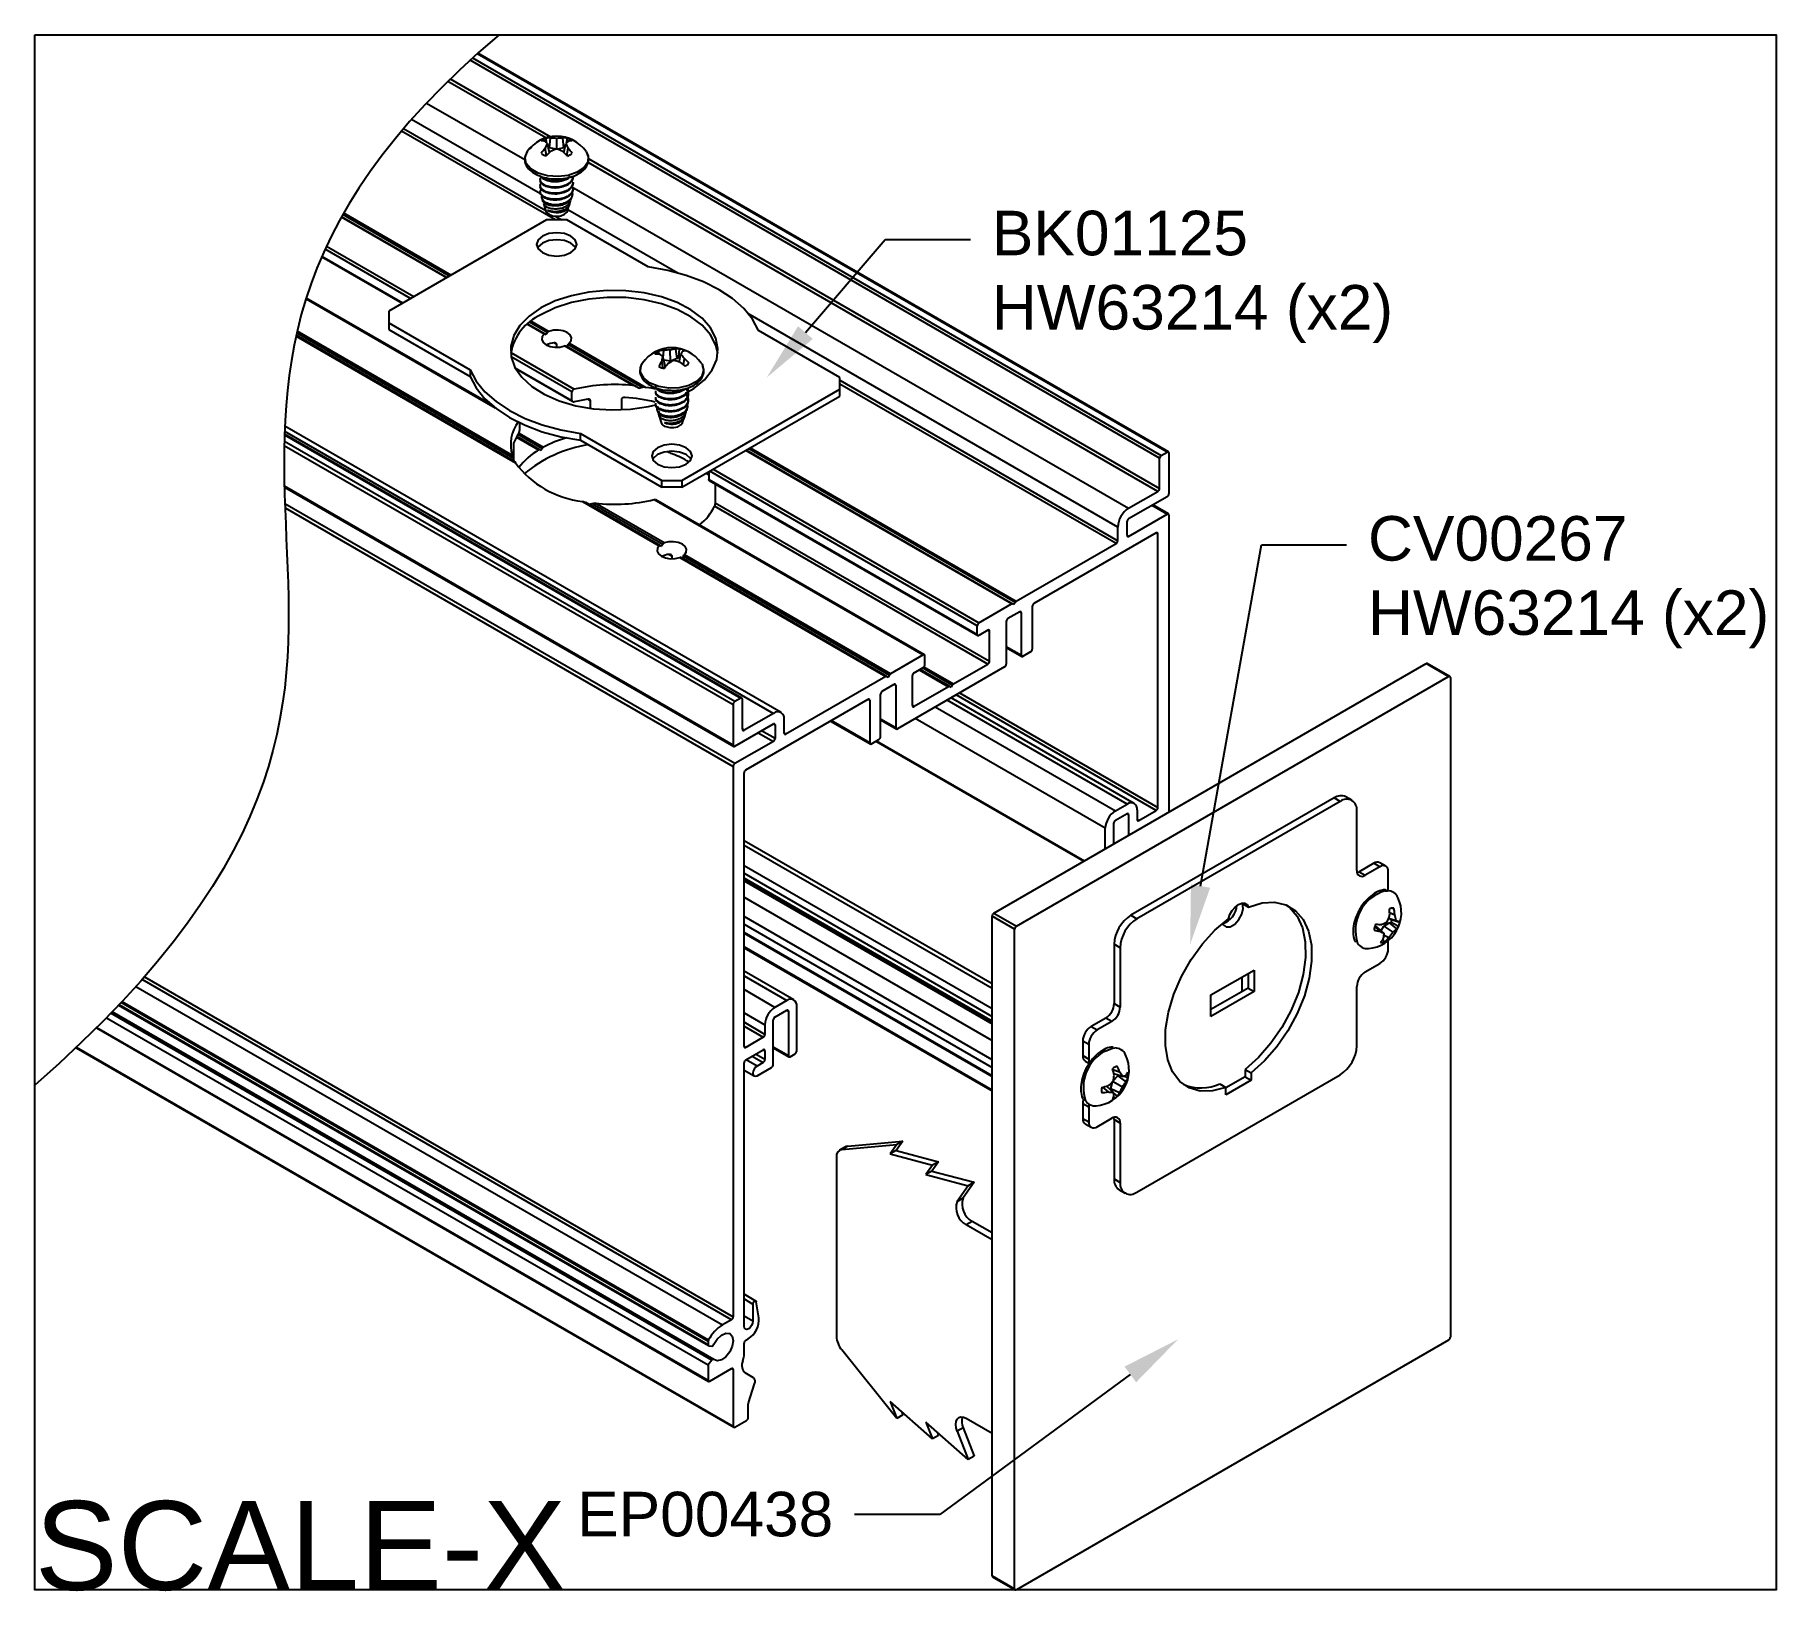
# Model space of a CAD drawing. Extents: x 0 to 7.35, y -6.57 to 0.
import ezdxf
from ezdxf import colors
from ezdxf.entities.mleader import LeaderData, LeaderLine
from ezdxf.math import Vec2, Vec3

# ---------------------------------------------------------------- set-up
doc = ezdxf.new("R2010")
doc.units = 0
doc.header["$LTSCALE"] = 0.5
doc.header["$MEASUREMENT"] = 0
for name, color, linetype in [('Dimension', 10, 'CONTINUOUS'), ('End Cap', 92, 'CONTINUOUS'), ('FAB DWG', 221, 'CONTINUOUS'), ('Hardware', 242, 'CONTINUOUS'), ('Housing', 150, 'CONTINUOUS')]:
    doc.layers.add(name, color=color, linetype=linetype)
doc.layers.add('Text-Unprinted', color=131, linetype='CONTINUOUS', plot=False)
doc.styles.add('LSAD_Standard', font='arial.ttf')
doc.styles.get("Standard").update_dxf_attribs({"font": 'arial.ttf'})

msp = doc.modelspace()

# ---------------------------------------------------------------- texts
at = {"layer": 'Text-Unprinted', "ltscale": 0.5, "transparency": 16777216, "style": 'LSAD_Standard'}
msp.add_attdef('SCALE-X', (0, -6.5625), 'XEffectiveScaleFactor', height=0.375, dxfattribs=at)

# ---------------------------------------------------------------- linework, layer by layer
at = {"layer": 'Dimension', "transparency": 16777216}
msp.add_open_spline([(1.9588, 0), (1.0103, -0.8014), (1.0552, -2.1288), (1.1245, -3.4454), (0, -4.4331)], degree=3, dxfattribs=at)
at = {"layer": 'End Cap', "transparency": 16777216}
for p, q in [((4.0467, -3.7065), (5.871, -2.6533)), ((4.1418, -3.7614), (5.9661, -2.7082)), ((5.9661, -2.7082), (5.871, -2.6533)), ((5.9711, -2.7077), (5.876, -2.6528)), ((5.9732, -2.7123), (5.9732, -5.4961)), ((4.1347, -3.7737), (4.0396, -3.7188)), ((4.0396, -6.5025), (4.0396, -3.7188)), ((4.0467, -3.7065), (4.1418, -3.7614)), ((4.1347, -6.5574), (4.1347, -3.7737)), ((5.9661, -5.5083), (4.1418, -6.5615)), ((4.0396, -6.5025), (4.1347, -6.5574)), ((4.0417, -6.5071), (4.1368, -6.562))]:
    msp.add_line(p, q, dxfattribs=at)
for centre, radius, start, end in [((5.8739, -2.6574), 0.00503, 65.69288, 125.61758), ((5.9689, -2.7116), 0.00437, 350.78596, 129.20329), ((4.0549, -3.7195), 0.0154, 122.60548, 177.39452), ((4.15, -3.7744), 0.0154, 122.60548, 177.39452), ((5.9578, -5.4954), 0.0154, 302.60548, 357.39452), ((4.0445, -6.503), 0.00493, 173.70115, 234.98667), ((4.139, -6.5581), 0.00437, 170.78596, 309.20329)]:
    msp.add_arc(centre, radius, start, end, dxfattribs=at)
at = {"layer": 'Hardware', "transparency": 16777216}
for p, q in [((2.1718, -0.4764), (2.1763, -0.4357)), ((2.2021, -0.482), (2.2021, -0.437)), ((2.2325, -0.4764), (2.228, -0.4357)), ((2.2439, -0.4565), (2.2475, -0.4361)), ((2.1586, -0.5093), (2.1534, -0.4788)), ((2.1717, -0.4962), (2.1631, -0.4595)), ((2.1718, -0.4764), (2.1663, -0.4732)), ((2.1993, -0.4829), (2.1718, -0.4764)), ((2.2325, -0.4764), (2.205, -0.4829)), ((2.2379, -0.4732), (2.2325, -0.4764)), ((2.2326, -0.4962), (2.2411, -0.4595)), ((2.2456, -0.5093), (2.2508, -0.4788)), ((2.3263, -0.4927), (2.3276, -0.4947)), ((2.1331, -0.6095), (2.1331, -0.6127)), ((2.1331, -0.635), (2.1331, -0.6382)), ((2.2711, -0.5999), (2.2711, -0.5967)), ((2.2711, -0.6254), (2.2711, -0.6222)), ((2.2711, -0.6509), (2.2711, -0.6478)), ((2.1393, -0.6899), (2.1423, -0.699)), ((2.1463, -0.7112), (2.1569, -0.7436)), ((2.2473, -0.7436), (2.254, -0.7232)), ((2.2566, -0.7152), (2.261, -0.7018)), ((2.2662, -0.6862), (2.268, -0.6804)), ((2.1597, -0.7813), (1.4933, -1.1659)), ((2.2446, -0.7813), (2.1597, -0.7813)), ((2.588, -0.9795), (2.2446, -0.7813)), ((1.4933, -1.1659), (1.4933, -1.2442)), ((1.4933, -1.2149), (1.8367, -1.4131)), ((1.4933, -1.2442), (1.8367, -1.4425)), ((3.3971, -1.4465), (3.0537, -1.2483)), ((2.6347, -1.3472), (2.6314, -1.3345)), ((2.6512, -1.4071), (2.6453, -1.3765)), ((2.6594, -1.3965), (2.6499, -1.3565)), ((2.6513, -1.3624), (2.6537, -1.3318)), ((2.6827, -1.3767), (2.6539, -1.3732)), ((2.6827, -1.3767), (2.6809, -1.3301)), ((2.7102, -1.3662), (2.6827, -1.3767)), ((2.7102, -1.3662), (2.7045, -1.3262)), ((2.7172, -1.3603), (2.7102, -1.3662)), ((2.7172, -1.3603), (2.7206, -1.3246)), ((2.7194, -1.3803), (2.7266, -1.348)), ((2.7372, -1.392), (2.741, -1.3659)), ((1.8367, -1.4131), (1.8367, -1.4425)), ((2.6594, -1.3965), (2.6552, -1.4082)), ((3.3971, -1.5248), (3.3971, -1.4465)), ((2.6193, -1.503), (2.6193, -1.5062)), ((2.6193, -1.5285), (2.6193, -1.5317)), ((2.7307, -1.8801), (3.3971, -1.4955)), ((2.7307, -1.9094), (3.3971, -1.5248)), ((2.7573, -1.4934), (2.7573, -1.4902)), ((2.7573, -1.5189), (2.7573, -1.5158)), ((2.7573, -1.5445), (2.7573, -1.5413)), ((2.6193, -1.554), (2.6193, -1.56)), ((2.6257, -1.5833), (2.6287, -1.5925)), ((2.6327, -1.6047), (2.6431, -1.6364)), ((2.7425, -1.6087), (2.7469, -1.5953)), ((2.752, -1.5798), (2.7539, -1.5739)), ((2.3024, -1.6819), (2.6458, -1.8801)), ((2.3024, -1.7112), (2.3024, -1.6819)), ((2.7335, -1.6364), (2.7399, -1.6167)), ((2.3024, -1.7112), (2.6458, -1.9094)), ((2.6458, -1.8801), (2.7307, -1.8801)), ((2.6458, -1.9094), (2.6458, -1.8801)), ((2.7307, -1.9094), (2.6458, -1.9094)), ((2.7307, -1.8801), (2.7307, -1.9094)), ((5.4826, -3.2204), (4.6253, -3.7154)), ((5.508, -3.2351), (5.4826, -3.2204)), ((5.558, -3.2301), (5.5326, -3.2155)), ((5.508, -3.2351), (4.6506, -3.73)), ((5.5787, -3.526), (5.5787, -3.2759)), ((5.6506, -3.496), (5.5887, -3.5317)), ((5.6759, -3.5107), (5.6141, -3.5464)), ((5.6759, -3.5107), (5.6506, -3.496)), ((5.7009, -3.5082), (5.6756, -3.4936)), ((5.5887, -3.5317), (5.6141, -3.5464)), ((5.7113, -3.5925), (5.7113, -3.5311)), ((5.0964, -3.6661), (5.1219, -3.6808)), ((5.6976, -3.6129), (5.7079, -3.6121)), ((4.6253, -3.7154), (4.6506, -3.73)), ((5.692, -3.7612), (5.7152, -3.7467)), ((5.7192, -3.7318), (5.713, -3.7288)), ((5.7136, -3.7273), (5.7438, -3.7372)), ((5.7152, -3.7467), (5.7235, -3.7454)), ((5.7152, -3.7467), (5.7462, -3.7721)), ((5.717, -3.7042), (5.7386, -3.7134)), ((5.7192, -3.7318), (5.754, -3.7428)), ((5.7269, -3.6857), (5.7347, -3.6856)), ((5.6544, -3.7637), (5.6761, -3.7831)), ((5.6551, -3.7611), (5.6644, -3.7656)), ((5.6644, -3.7656), (5.6938, -3.793)), ((5.6812, -3.7812), (5.692, -3.7612)), ((5.6872, -3.8167), (5.6969, -3.8274)), ((5.692, -3.7612), (5.7305, -3.7872)), ((5.6935, -3.7989), (5.713, -3.809)), ((4.5799, -3.8525), (4.5545, -3.8379)), ((4.5545, -3.8379), (4.5545, -4.0879)), ((4.5799, -3.8525), (4.5799, -4.1026)), ((5.7113, -3.8577), (5.7113, -3.8224)), ((4.963, -4.0516), (5.1448, -3.9467)), ((5.1194, -3.9613), (5.1194, -4.0228)), ((5.1448, -3.9467), (5.1448, -4.0375)), ((5.6141, -3.9547), (5.6759, -3.919)), ((5.1194, -4.0228), (4.963, -4.1131)), ((5.1448, -4.0375), (4.963, -4.1424)), ((5.0952, -4.0368), (5.0952, -3.9753)), ((5.1194, -4.0228), (5.1448, -4.0375)), ((5.5787, -4.266), (5.5787, -4.0159)), ((4.5545, -4.0879), (4.5799, -4.1026)), ((4.963, -4.1424), (4.963, -4.0516)), ((4.5192, -4.1492), (4.4573, -4.1849)), ((4.4573, -4.1849), (4.4827, -4.1995)), ((4.5446, -4.1638), (4.4827, -4.1995)), ((4.5446, -4.1638), (4.5192, -4.1492)), ((4.4473, -4.2608), (4.422, -4.2461)), ((4.422, -4.2461), (4.422, -4.3076)), ((4.4473, -4.2608), (4.4473, -4.3222)), ((4.422, -4.3076), (4.4473, -4.3222)), ((4.4323, -4.3305), (4.4504, -4.3409)), ((4.5483, -4.3658), (4.5774, -4.3766)), ((4.5509, -4.4143), (4.5704, -4.3937)), ((4.5532, -4.3837), (4.5893, -4.3946)), ((4.5704, -4.3937), (4.5758, -4.3906)), ((4.5704, -4.3937), (4.6033, -4.4179)), ((4.6506, -4.8834), (5.508, -4.3885)), ((5.1069, -4.3973), (5.0263, -4.4438)), ((5.1069, -4.3659), (5.1069, -4.3973)), ((5.1069, -4.3659), (5.1324, -4.3806)), ((5.1069, -4.3973), (5.1324, -4.412)), ((5.1324, -4.3806), (5.1324, -4.412)), ((4.5049, -4.4411), (4.5287, -4.461)), ((4.5228, -4.4364), (4.5503, -4.4622)), ((4.54, -4.4463), (4.5481, -4.4191)), ((4.54, -4.4526), (4.54, -4.4463)), ((4.54, -4.4463), (4.5774, -4.4627)), ((4.5503, -4.4172), (4.5893, -4.4397)), ((4.5515, -4.4661), (4.5673, -4.4794)), ((5.0008, -4.4271), (5.0263, -4.4418)), ((5.1324, -4.412), (5.0263, -4.4732)), ((5.0263, -4.4732), (5.0263, -4.4418)), ((4.4473, -4.5259), (4.422, -4.5113)), ((4.422, -4.5113), (4.422, -4.5727)), ((4.4473, -4.5259), (4.4473, -4.5874)), ((4.422, -4.5727), (4.4473, -4.5874)), ((4.4323, -4.5956), (4.4577, -4.6103)), ((4.4827, -4.6078), (4.5446, -4.5721)), ((4.5799, -4.5925), (4.5545, -4.5778)), ((4.5545, -4.5778), (4.5545, -4.8279)), ((4.5799, -4.5925), (4.5799, -4.8426)), ((3.4212, -4.6921), (3.3958, -4.7068)), ((3.405, -4.7039), (3.637, -4.6832)), ((3.4303, -4.6893), (3.405, -4.7039)), ((3.4303, -4.6893), (3.6624, -4.6685)), ((3.637, -4.6832), (3.6094, -4.7224)), ((3.6624, -4.6685), (3.6348, -4.7078)), ((3.6624, -4.6685), (3.637, -4.6832)), ((3.3829, -4.7354), (3.3829, -5.493)), ((3.6348, -4.7078), (3.6094, -4.7224)), ((3.6094, -4.7224), (3.7876, -4.7701)), ((3.6348, -4.7078), (3.813, -4.7555)), ((3.7876, -4.7701), (3.76, -4.8093)), ((3.813, -4.7555), (3.7854, -4.7947)), ((3.813, -4.7555), (3.7876, -4.7701)), ((3.7854, -4.7947), (3.76, -4.8093)), ((3.76, -4.8093), (3.9381, -4.857)), ((3.7854, -4.7947), (3.9635, -4.8424)), ((3.9635, -4.8424), (3.9171, -4.9085)), ((3.9635, -4.8424), (3.9381, -4.857)), ((4.5545, -4.8279), (4.5799, -4.8426)), ((3.9381, -4.857), (3.8917, -4.9231)), ((3.8917, -4.9231), (3.9171, -4.9085)), ((4.5753, -4.8737), (4.6006, -4.8884)), ((3.9554, -5.0071), (3.93, -5.0218)), ((4.0396, -5.085), (3.93, -5.0218)), ((4.0396, -5.0557), (3.9554, -5.0071)), ((3.637, -5.8386), (3.405, -5.5499)), ((3.7876, -5.9255), (3.6094, -5.7676)), ((3.6094, -5.7676), (3.637, -5.8386)), ((3.6624, -5.8239), (3.637, -5.8386)), ((3.6568, -5.8096), (3.6624, -5.8239)), ((3.9381, -6.0124), (3.76, -5.8545)), ((3.76, -5.8545), (3.7876, -5.9255)), ((3.9171, -5.8781), (3.8917, -5.8928)), ((3.9171, -5.8781), (3.9635, -5.9978)), ((3.93, -5.8383), (4.0396, -5.9016)), ((3.813, -5.9109), (3.7876, -5.9255)), ((3.8074, -5.8965), (3.813, -5.9109)), ((3.8917, -5.8928), (3.9381, -6.0124)), ((3.9635, -5.9978), (3.9381, -6.0124))]:
    msp.add_line(p, q, dxfattribs=at)
at = {"layer": 'Hardware', "transparency": 16777216, "flags": 128}
for points in [[(2.3276, -0.4947), (2.3348, -0.5118), (2.333, -0.5372), (2.317, -0.5609), (2.2886, -0.5802), (2.2507, -0.5932), (2.2077, -0.5985), (2.164, -0.5953), (2.1244, -0.5842), (2.0933, -0.5662), (2.074, -0.5434), (2.0685, -0.5182), (2.0775, -0.4933), (2.0779, -0.4927)], [(2.1569, -0.7436), (2.1596, -0.7489), (2.1696, -0.7575)], [(2.1696, -0.7575), (2.1845, -0.7632), (2.2021, -0.7653), (2.2197, -0.7632), (2.2347, -0.7575), (2.2446, -0.7489), (2.2473, -0.7436)], [(2.142, -0.8496), (2.1236, -0.8656), (2.1171, -0.8843), (2.1236, -0.9031), (2.142, -0.919), (2.1696, -0.9297), (2.2021, -0.9334), (2.2347, -0.9297), (2.2622, -0.919), (2.2807, -0.9031), (2.2871, -0.8843), (2.2807, -0.8656), (2.2622, -0.8496), (2.2347, -0.839), (2.2021, -0.8353), (2.1696, -0.839), (2.142, -0.8496)], [(2.142, -0.879), (2.1236, -0.8949), (2.121, -0.899)], [(2.2832, -0.899), (2.2807, -0.8949), (2.2622, -0.879), (2.2347, -0.8683), (2.2021, -0.8646), (2.1696, -0.8683), (2.142, -0.879)], [(3.0537, -1.2483), (3.0281, -1.2005), (2.9913, -1.1552), (2.944, -1.1133), (2.8871, -1.0756), (2.8218, -1.0428), (2.7492, -1.0155), (2.6708, -0.9943), (2.588, -0.9795)], [(2.7559, -1.507), (2.781, -1.4925), (2.8257, -1.4553), (2.8581, -1.4141), (2.8773, -1.3702), (2.8826, -1.325), (2.8738, -1.28), (2.8512, -1.2367), (2.8156, -1.1964), (2.7681, -1.1603), (2.7102, -1.1298), (2.6438, -1.1057), (2.571, -1.0889), (2.4942, -1.0798), (2.4158, -1.0788), (2.3383, -1.0858), (2.2643, -1.1008), (2.196, -1.1231), (2.1358, -1.1522)], [(2.1358, -1.1522), (2.0856, -1.1869), (2.0469, -1.2263), (2.021, -1.269), (2.0087, -1.3137), (2.0104, -1.359), (2.0262, -1.4033), (2.0554, -1.4453), (2.0971, -1.4837), (2.15, -1.5171), (2.2124, -1.5445), (2.2823, -1.565), (2.3574, -1.5781), (2.4354, -1.5831), (2.5136, -1.5801), (2.5897, -1.569), (2.6206, -1.5609)], [(2.882, -1.3454), (2.8738, -1.3094), (2.8512, -1.266), (2.8156, -1.2257), (2.7681, -1.1897), (2.7102, -1.1591), (2.6438, -1.135), (2.571, -1.1182), (2.4942, -1.1091), (2.4158, -1.1081), (2.3383, -1.1152), (2.2643, -1.1301), (2.196, -1.1525), (2.1358, -1.1815)], [(2.8174, -1.394), (2.822, -1.4154), (2.814, -1.4404), (2.7924, -1.4625), (2.7595, -1.4794), (2.7189, -1.4892), (2.6749, -1.4909), (2.6325, -1.4842), (2.596, -1.47), (2.5696, -1.4496), (2.556, -1.4255), (2.5567, -1.4001), (2.5641, -1.3854)], [(2.8125, -1.3854), (2.8155, -1.3903), (2.8174, -1.394)], [(1.8367, -1.4131), (1.8623, -1.4609), (1.8991, -1.5062), (1.9464, -1.548), (2.0033, -1.5858), (2.0686, -1.6186), (2.1412, -1.6459), (2.2196, -1.6671), (2.3024, -1.6819)], [(1.8367, -1.4425), (1.8623, -1.4902), (1.8991, -1.5355), (1.9464, -1.5774), (2.0033, -1.6151), (2.0686, -1.6479), (2.1412, -1.6752), (2.2196, -1.6964), (2.3024, -1.7112)], [(2.6624, -1.6534), (2.679, -1.6574), (2.6969, -1.6575), (2.7136, -1.6536), (2.7263, -1.6463), (2.7333, -1.6368), (2.7335, -1.6364)], [(2.6282, -1.7424), (2.6097, -1.7583), (2.6033, -1.7771), (2.6097, -1.7958), (2.6282, -1.8117), (2.6557, -1.8224), (2.6883, -1.8261), (2.7208, -1.8224), (2.7484, -1.8117), (2.7668, -1.7958), (2.7733, -1.7771), (2.7668, -1.7583), (2.7484, -1.7424), (2.7208, -1.7317), (2.6883, -1.728), (2.6557, -1.7317), (2.6282, -1.7424)], [(2.7694, -1.7917), (2.7668, -1.7876), (2.7484, -1.7717), (2.7208, -1.7611), (2.6883, -1.7573), (2.6557, -1.7611), (2.6282, -1.7717)], [(2.6282, -1.7717), (2.6097, -1.7876), (2.6071, -1.7917)], [(5.5798, -3.5356), (5.5818, -3.5349), (5.5887, -3.5317)], [(5.7089, -3.6086), (5.7106, -3.6009), (5.7113, -3.5925)], [(5.0116, -3.7497), (5.0147, -3.7557), (5.0273, -3.7647), (5.0444, -3.7637), (5.0633, -3.7528), (5.0805, -3.734), (5.093, -3.7105), (5.0986, -3.6865), (5.0964, -3.6661)], [(5.0368, -3.73), (5.0432, -3.712), (5.0532, -3.695), (5.0656, -3.6807), (5.0793, -3.6702), (5.0931, -3.6648), (5.1055, -3.6648), (5.1154, -3.6704), (5.1219, -3.6808)], [(5.285, -3.6736), (5.2948, -3.6814), (5.327, -3.7191), (5.3494, -3.7683), (5.3613, -3.8273), (5.3623, -3.8941), (5.3523, -3.9661), (5.3318, -4.041), (5.3014, -4.116), (5.2621, -4.1885), (5.2155, -4.2558), (5.1631, -4.3157), (5.1069, -4.3659)], [(5.1219, -3.6808), (5.1786, -3.6636), (5.2318, -3.6604), (5.2796, -3.6714), (5.3203, -3.6961), (5.3524, -3.7338), (5.3748, -3.783), (5.3868, -3.842), (5.3878, -3.9088), (5.3778, -3.9808), (5.3572, -4.0557), (5.3268, -4.1307), (5.2876, -4.2032), (5.241, -4.2705), (5.1886, -4.3304), (5.1324, -4.3806)], [(5.0263, -4.4418), (4.97, -4.4565), (4.9177, -4.4572), (4.8711, -4.4436), (4.8318, -4.4165), (4.8014, -4.3766), (4.7808, -4.3255), (4.7709, -4.2649), (4.7719, -4.197), (4.7838, -4.1242), (4.8062, -4.0491), (4.8383, -3.9744), (4.879, -3.9026), (4.9268, -3.8365), (4.98, -3.7782), (5.0368, -3.73)], [(4.5162, -4.2883), (4.5469, -4.2765), (4.5577, -4.2754)], [(4.4489, -4.5131), (4.448, -4.5176), (4.4473, -4.5259)], [(4.5545, -4.5778), (4.5539, -4.5703), (4.5534, -4.5683)], [(3.4212, -4.6921), (3.4255, -4.6902), (3.4303, -4.6893)], [(3.8917, -5.8928), (3.8873, -5.8779), (3.8858, -5.8638), (3.8873, -5.8515), (3.8917, -5.8417), (3.8987, -5.8352), (3.9079, -5.8324), (3.9185, -5.8334), (3.93, -5.8383)]]:
    msp.add_lwpolyline(points, dxfattribs=at)
at = {"layer": 'Hardware', "transparency": 16777216}
for centre, radius, start, end in [((2.2021, -0.5787), 0.151, 34.69539, 145.30461), ((2.1837, -0.5057), 0.0746, 111.17161, 128.81077), ((2.168, -0.5095), 0.0742, 83.62756, 98.75599), ((2.1824, -0.575), 0.1394, 81.86791, 92.51983), ((2.2219, -0.575), 0.1394, 87.48017, 98.13209), ((2.2362, -0.5095), 0.0742, 81.24401, 96.37244), ((2.2206, -0.5057), 0.0746, 51.18923, 68.82839), ((2.14, -0.5119), 0.0644, 77.95809, 92.73172), ((2.2966, -0.6072), 0.1924, 138.10287, 146.11493), ((2.1837, -0.4418), 0.0746, 231.18923, 248.82839), ((2.0875, -0.519), 0.0962, 38.19591, 46.75371), ((2.3063, -0.5437), 0.1661, 149.54306, 156.98565), ((2.3755, -0.7116), 0.2965, 132.21698, 137.54846), ((2.2692, -0.6954), 0.2237, 107.45448, 114.55237), ((2.135, -0.6954), 0.2237, 65.44763, 72.54552), ((2.0287, -0.7116), 0.2965, 42.45154, 47.78302), ((2.3168, -0.519), 0.0962, 133.24629, 141.80409), ((2.098, -0.5437), 0.1661, 23.01435, 30.45694), ((2.2206, -0.4418), 0.0746, 291.17161, 308.81077), ((2.2643, -0.5119), 0.0644, 87.26828, 102.04191), ((2.1076, -0.6072), 0.1924, 33.88507, 41.89713), ((2.2024, -0.6701), 0.0799, 240.75155, 295.36282), ((2.2239, -1.3814), 0.2184, 113.77047, 170.5076), ((2.6883, -1.4714), 0.151, 34.69539, 145.30461), ((2.6586, -1.3824), 0.0551, 119.59287, 141.21886), ((2.6286, -1.4395), 0.0926, 85.70818, 98.05402), ((2.6543, -1.4301), 0.0983, 90.35049, 103.46879), ((2.8241, -1.4896), 0.2116, 147.68995, 154.74089), ((2.5892, -1.435), 0.0992, 52.27254, 62.16977), ((2.8657, -1.4171), 0.2241, 164.30195, 169.56256), ((2.6766, -1.4848), 0.1548, 88.40458, 98.51292), ((2.9534, -1.615), 0.3622, 140.98003, 145.21846), ((2.7907, -1.5799), 0.2264, 114.82128, 121.59172), ((2.7126, -1.4458), 0.1199, 93.86479, 105.3048), ((2.6548, -1.5892), 0.2187, 71.86522, 79.23438), ((2.7173, -1.3755), 0.051, 86.37703, 104.62186), ((2.6937, -1.4412), 0.0843, 69.36485, 73.81476), ((2.6974, -1.4179), 0.0962, 61.18606, 76.07254), ((2.575, -1.5966), 0.2611, 49.32609, 55.50503), ((2.915, -1.4184), 0.2011, 156.01713, 159.51959), ((2.6158, -1.4517), 0.1517, 34.41622, 43.10845), ((2.7466, -1.3739), 0.0404, 94.02089, 112.36892), ((2.6241, -1.5069), 0.1831, 41.66535, 50.32748), ((2.7179, -1.3507), 0.0551, 299.59287, 321.21886), ((2.6791, -1.3151), 0.0962, 241.18606, 256.07254), ((2.6693, -1.6261), 0.0282, 201.40207, 255.95765), ((2.6878, -1.564), 0.0788, 246.78142, 301.90763), ((5.5119, -3.2613), 0.0503, 65.69288, 125.61758), ((5.5356, -3.2689), 0.0437, 350.78596, 129.20329), ((5.6003, -3.5295), 0.0218, 170.78596, 309.20329), ((5.6652, -3.5165), 0.0251, 65.69288, 125.61758), ((5.6897, -3.5276), 0.0218, 350.78596, 129.20329), ((5.7456, -3.779), 0.1729, 106.12187, 198.23343), ((5.6156, -3.7055), 0.151, 274.70619, 25.29918), ((5.7082, -3.6601), 0.048, 23.46166, 90.36624), ((4.7081, -3.8448), 0.1537, 122.60548, 177.39452), ((4.7334, -3.8595), 0.1537, 122.60548, 177.39452), ((4.9862, -3.6675), 0.087, 287.22904, 355.44041), ((5.5982, -3.5394), 0.2308, 291.80706, 298.16743), ((5.5154, -3.6553), 0.2108, 335.42077, 343.02913), ((5.7317, -3.7275), 0.042, 85.96114, 111.88276), ((5.4776, -3.7112), 0.2396, 358.65689, 5.43633), ((5.6348, -3.7136), 0.0942, 340.31197, 347.42469), ((5.5609, -3.7238), 0.178, 3.35905, 12.42548), ((5.5934, -3.758), 0.1519, 7.88107, 17.07517), ((5.6716, -3.8812), 0.1611, 59.25673, 63.38855), ((5.7435, -3.7201), 0.025, 294.86794, 317.1295), ((5.6498, -3.7208), 0.1131, 338.39165, 351.74531), ((5.7631, -3.7951), 0.1131, 158.39165, 171.74531), ((5.7048, -3.5388), 0.246, 257.3982, 263.31304), ((5.6777, -3.2647), 0.4891, 267.67865, 270.73253), ((5.8881, -3.4252), 0.4159, 239.36252, 242.15551), ((5.5908, -3.7514), 0.1178, 317.90182, 328.78996), ((5.5793, -3.7897), 0.1145, 348.53497, 358.33704), ((5.6172, -3.7409), 0.1177, 312.64057, 324.591), ((5.5946, -3.6966), 0.1633, 316.5021, 326.31043), ((5.6681, -3.7068), 0.1018, 307.78713, 320.09552), ((5.7264, -3.7448), 0.0337, 306.06336, 328.38175), ((5.6226, -3.8082), 0.0481, 211.07722, 276.41231), ((5.6345, -3.8542), 0.0768, 302.60548, 357.39452), ((5.6812, -3.7884), 0.042, 265.96114, 291.88276), ((5.6555, -4.0194), 0.0768, 122.60548, 177.39452), ((4.4778, -4.0844), 0.0768, 302.60548, 357.39452), ((4.5032, -4.0991), 0.0768, 302.60548, 357.39452), ((4.4987, -4.2496), 0.0768, 122.60548, 177.39452), ((4.5241, -4.2643), 0.0768, 122.60548, 177.39452), ((4.4465, -4.3103), 0.0246, 173.70115, 234.98667), ((4.6006, -4.4429), 0.1761, 118.62757, 198.22393), ((4.4779, -4.3236), 0.0306, 177.4867, 210.64621), ((4.4666, -4.3688), 0.151, 274.70619, 25.29918), ((4.5591, -4.3234), 0.048, 23.44758, 91.65757), ((5.4252, -4.259), 0.1537, 302.60548, 357.39452), ((4.5943, -4.4213), 0.0746, 111.17524, 128.81939), ((4.2647, -4.4526), 0.2967, 12.22005, 17.54964), ((4.3318, -4.3686), 0.2238, 347.45809, 354.55372), ((4.3945, -4.4364), 0.1925, 18.10615, 26.11643), ((4.4447, -4.4766), 0.1662, 29.54791, 36.98761), ((4.5756, -4.2992), 0.0964, 278.17816, 286.72433), ((4.5555, -4.3484), 0.0644, 317.93705, 332.70604), ((4.5435, -4.3739), 0.0742, 323.61047, 338.73846), ((4.539, -4.3894), 0.0746, 351.17936, 8.82064), ((4.5759, -4.4532), 0.0746, 171.17936, 188.82064), ((4.4381, -4.1521), 0.2967, 282.44952, 287.77829), ((4.4891, -4.2726), 0.1925, 273.88191, 281.89152), ((4.399, -4.2523), 0.2238, 305.44593, 312.54131), ((4.549, -4.296), 0.1662, 263.00744, 270.44567), ((4.4933, -4.456), 0.0645, 327.29435, 342.06084), ((4.5205, -4.4213), 0.0746, 291.17524, 308.81939), ((4.4608, -4.498), 0.0964, 13.26505, 21.81359), ((4.5094, -4.433), 0.0743, 321.26276, 336.38864), ((4.4598, -4.3877), 0.1395, 327.48803, 338.13813), ((4.4796, -4.3536), 0.1394, 321.86143, 332.5121), ((4.9209, -4.2452), 0.1987, 248.55717, 293.72434), ((4.4854, -4.5124), 0.0635, 162.59053, 178.98075), ((4.4736, -4.4715), 0.0482, 213.27669, 276.35604), ((4.4465, -4.5754), 0.0246, 173.70115, 234.98667), ((4.4689, -4.5909), 0.0218, 170.78596, 309.20329), ((4.5584, -4.589), 0.0218, 350.78596, 129.20329), ((3.41, -4.731), 0.0275, 100.54678, 189.25188), ((4.6035, -4.8333), 0.0493, 173.70115, 234.98667), ((4.623, -4.8496), 0.0437, 170.78596, 309.20329), ((3.9697, -4.9496), 0.0823, 161.22155, 241.18981), ((3.995, -4.935), 0.0823, 161.22155, 241.18981), ((3.4787, -5.4886), 0.0959, 182.63929, 219.77207), ((3.973, -5.8516), 0.0619, 162.09758, 205.37156)]:
    msp.add_arc(centre, radius, start, end, dxfattribs=at)
for points, knots in [([(2.1603, -0.4565), (2.1601, -0.4554), (2.1589, -0.4486), (2.1577, -0.4418), (2.1567, -0.4361)], [0, 0, 0, 0, 0.160299, 1, 1, 1, 1]), ([(2.0979, -0.4733), (2.0966, -0.4741), (2.0851, -0.4806), (2.0733, -0.4976), (2.065, -0.523), (2.0702, -0.5485), (2.0868, -0.5712), (2.1132, -0.5898), (2.1481, -0.6023), (2.1769, -0.6082), (2.1925, -0.6076), (2.1945, -0.6075)], [0, 0, 0, 0, 0.0186088, 0.1641351, 0.2911291, 0.4254508, 0.5576173, 0.6950227, 0.8370815, 0.9795225, 1, 1, 1, 1]), ([(2.1945, -0.6075), (2.2062, -0.6076), (2.2318, -0.6077), (2.269, -0.5988), (2.3021, -0.5834), (2.3255, -0.5626), (2.3376, -0.5379), (2.3383, -0.5139), (2.33, -0.5006), (2.3266, -0.4952)], [0, 0, 0, 0, 0.133436, 0.289698, 0.446963, 0.605898, 0.746971, 0.897236, 1, 1, 1, 1]), ([(2.2711, -0.5999), (2.27, -0.6057), (2.268, -0.6173), (2.252, -0.632), (2.2292, -0.6424), (2.2021, -0.6473), (2.1751, -0.6456), (2.1518, -0.6384), (2.1376, -0.6269), (2.1314, -0.6172), (2.1332, -0.6127), (2.1332, -0.6127)], [0, 0, 0, 0, 0.125929, 0.250016, 0.374103, 0.501465, 0.623764, 0.750016, 0.876268, 0.998566, 1, 1, 1, 1]), ([(2.2711, -0.6254), (2.27, -0.6312), (2.268, -0.6428), (2.252, -0.6575), (2.2292, -0.668), (2.2021, -0.6728), (2.1751, -0.6711), (2.1518, -0.6639), (2.1376, -0.6524), (2.1314, -0.6427), (2.1332, -0.6382), (2.1332, -0.6382)], [0, 0, 0, 0, 0.125929, 0.250016, 0.374103, 0.501465, 0.623764, 0.750016, 0.876268, 0.998566, 1, 1, 1, 1]), ([(2.2711, -0.6509), (2.27, -0.6568), (2.268, -0.6683), (2.252, -0.6831), (2.2292, -0.6935), (2.2021, -0.6983), (2.1751, -0.6966), (2.1518, -0.6894), (2.1376, -0.6779), (2.1314, -0.6682), (2.1332, -0.6638), (2.1332, -0.6637)], [0, 0, 0, 0, 0.125929, 0.250016, 0.374103, 0.501465, 0.623764, 0.750016, 0.876268, 0.998566, 1, 1, 1, 1]), ([(2.2711, -0.5967), (2.27, -0.6025), (2.268, -0.6141), (2.252, -0.6288), (2.2292, -0.6392), (2.2022, -0.6441), (2.1751, -0.6424), (2.152, -0.6352), (2.1369, -0.6237), (2.131, -0.6101), (2.1355, -0.602), (2.1375, -0.5982)], [0, 0, 0, 0, 0.114105, 0.226541, 0.338977, 0.454381, 0.565196, 0.679594, 0.793992, 0.904807, 1, 1, 1, 1]), ([(2.2711, -0.6222), (2.27, -0.628), (2.268, -0.6396), (2.252, -0.6543), (2.2292, -0.6648), (2.2022, -0.6696), (2.1751, -0.6679), (2.152, -0.6607), (2.1369, -0.6492), (2.131, -0.6357), (2.1355, -0.6275), (2.1375, -0.6237)], [0, 0, 0, 0, 0.114105, 0.226541, 0.338977, 0.454381, 0.565196, 0.679594, 0.793992, 0.904807, 1, 1, 1, 1]), ([(2.2711, -0.6477), (2.27, -0.6536), (2.268, -0.6651), (2.252, -0.6799), (2.2292, -0.6903), (2.2022, -0.6951), (2.1751, -0.6934), (2.152, -0.6863), (2.1369, -0.6747), (2.131, -0.6612), (2.1355, -0.653), (2.1375, -0.6493)], [0, 0, 0, 0, 0.114105, 0.226541, 0.338977, 0.454381, 0.565196, 0.679594, 0.793992, 0.904807, 1, 1, 1, 1]), ([(2.2586, -0.5984), (2.2562, -0.6009), (2.2493, -0.6085), (2.2289, -0.6168), (2.2023, -0.6218), (2.1749, -0.6201), (2.1524, -0.6129), (2.1386, -0.6037), (2.1367, -0.5971), (2.1362, -0.5953)], [0, 0, 0, 0, 0.086174, 0.253931, 0.426117, 0.591457, 0.762141, 0.932825, 1, 1, 1, 1]), ([(2.2522, -0.6014), (2.2518, -0.6018), (2.2465, -0.607), (2.2286, -0.6135), (2.2023, -0.6186), (2.1751, -0.6168), (2.1516, -0.6099), (2.1428, -0.6017), (2.1384, -0.5976)], [0, 0, 0, 0, 0.0163842, 0.2115655, 0.4118993, 0.6042675, 0.8028541, 1, 1, 1, 1]), ([(2.1398, -0.6784), (2.1395, -0.679), (2.1369, -0.683), (2.139, -0.6913), (2.1466, -0.7019), (2.1611, -0.7102), (2.1803, -0.7154), (2.2022, -0.7166), (2.2244, -0.7134), (2.2442, -0.7061), (2.2597, -0.6954), (2.2684, -0.6822), (2.2709, -0.6708), (2.268, -0.6648), (2.2672, -0.6633)], [0, 0, 0, 0, 0.013832, 0.106811, 0.199678, 0.294132, 0.388835, 0.483454, 0.579421, 0.675847, 0.772213, 0.869693, 0.96784, 1, 1, 1, 1]), ([(2.2655, -0.6859), (2.2643, -0.6894), (2.2613, -0.6976), (2.2487, -0.7084), (2.2305, -0.7172), (2.2092, -0.7222), (2.1875, -0.7227), (2.1676, -0.7191), (2.1526, -0.7122), (2.144, -0.7049), (2.1433, -0.7001), (2.1431, -0.6988)], [0, 0, 0, 0, 0.092827, 0.219103, 0.345319, 0.468376, 0.591571, 0.714714, 0.834915, 0.955029, 1, 1, 1, 1]), ([(2.1466, -0.7112), (2.1467, -0.7116), (2.1468, -0.7152), (2.1533, -0.7218), (2.1655, -0.7291), (2.1827, -0.7336), (2.2022, -0.7346), (2.2219, -0.7316), (2.2398, -0.725), (2.253, -0.7153), (2.2602, -0.707), (2.2606, -0.7022), (2.2607, -0.7017)], [0, 0, 0, 0, 0.014888, 0.132648, 0.252677, 0.373069, 0.493329, 0.615512, 0.738359, 0.861115, 0.985452, 1, 1, 1, 1]), ([(2.2559, -0.715), (2.2553, -0.7172), (2.2536, -0.7235), (2.2442, -0.7327), (2.2295, -0.7409), (2.2116, -0.746), (2.1931, -0.7474), (2.1759, -0.7453), (2.1674, -0.7416), (2.1633, -0.7399)], [0, 0, 0, 0, 0.08427, 0.241288, 0.398255, 0.551499, 0.704037, 0.856546, 1, 1, 1, 1]), ([(2.2366, -0.7423), (2.2408, -0.7395), (2.2491, -0.734), (2.2523, -0.7267), (2.2539, -0.7231)], [0, 0, 0, 0, 0.510845, 1, 1, 1, 1]), ([(2.5745, -1.375), (2.5718, -1.3772), (2.5615, -1.3855), (2.5533, -1.4051), (2.5525, -1.431), (2.5652, -1.4555), (2.5878, -1.4758), (2.6197, -1.4908), (2.6517, -1.4993), (2.6722, -1.4996), (2.6791, -1.4997)], [0, 0, 0, 0, 0.049717, 0.187777, 0.334927, 0.47682, 0.620985, 0.771666, 0.924178, 1, 1, 1, 1]), ([(2.6791, -1.4997), (2.6859, -1.5002), (2.7064, -1.5016), (2.7403, -1.4957), (2.7761, -1.4831), (2.8043, -1.4637), (2.8211, -1.4393), (2.8257, -1.4145), (2.8192, -1.4007), (2.8167, -1.3954)], [0, 0, 0, 0, 0.081571, 0.244213, 0.407612, 0.572553, 0.738567, 0.89867, 1, 1, 1, 1]), ([(2.746, -1.4917), (2.7458, -1.492), (2.7422, -1.4976), (2.7265, -1.5058), (2.7018, -1.5138), (2.674, -1.515), (2.6484, -1.5106), (2.6295, -1.5008), (2.6195, -1.4898), (2.6204, -1.483), (2.6206, -1.4807)], [0, 0, 0, 0, 0.00967, 0.161319, 0.316972, 0.466436, 0.620731, 0.775027, 0.924491, 1, 1, 1, 1]), ([(2.7559, -1.4902), (2.7561, -1.4933), (2.7569, -1.502), (2.7465, -1.5156), (2.7273, -1.5284), (2.7016, -1.5361), (2.674, -1.5374), (2.6484, -1.5329), (2.6295, -1.5232), (2.6195, -1.5121), (2.6204, -1.5053), (2.6206, -1.503)], [0, 0, 0, 0, 0.065577, 0.189664, 0.313751, 0.441114, 0.563412, 0.689664, 0.815916, 0.938215, 1, 1, 1, 1]), ([(2.746, -1.4917), (2.746, -1.4917), (2.7522, -1.4958), (2.7572, -1.5075), (2.7578, -1.5248), (2.7468, -1.5411), (2.7272, -1.5539), (2.7016, -1.5616), (2.674, -1.5629), (2.6484, -1.5584), (2.6295, -1.5487), (2.6195, -1.5377), (2.6204, -1.5308), (2.6206, -1.5285)], [0, 0, 0, 0, 0.000013, 0.103297, 0.210858, 0.315652, 0.420447, 0.528007, 0.631291, 0.737914, 0.844537, 0.947821, 1, 1, 1, 1]), ([(2.7559, -1.4934), (2.7561, -1.4965), (2.7569, -1.5052), (2.7465, -1.5188), (2.7273, -1.5315), (2.7016, -1.5393), (2.674, -1.5406), (2.6484, -1.5361), (2.6295, -1.5264), (2.6195, -1.5153), (2.6204, -1.5085), (2.6206, -1.5062)], [0, 0, 0, 0, 0.065577, 0.189664, 0.313751, 0.441114, 0.563412, 0.689664, 0.815916, 0.938215, 1, 1, 1, 1]), ([(2.746, -1.5172), (2.746, -1.5172), (2.7522, -1.5213), (2.7572, -1.5331), (2.7578, -1.5503), (2.7468, -1.5666), (2.7272, -1.5794), (2.7016, -1.5871), (2.674, -1.5884), (2.6484, -1.5839), (2.6295, -1.5742), (2.6195, -1.5632), (2.6204, -1.5563), (2.6206, -1.554)], [0, 0, 0, 0, 0.000013, 0.103297, 0.210858, 0.315652, 0.420447, 0.528007, 0.631291, 0.737914, 0.844537, 0.947821, 1, 1, 1, 1]), ([(2.7559, -1.5189), (2.7561, -1.522), (2.7569, -1.5307), (2.7465, -1.5443), (2.7273, -1.5571), (2.7016, -1.5648), (2.674, -1.5661), (2.6484, -1.5616), (2.6295, -1.5519), (2.6195, -1.5409), (2.6204, -1.534), (2.6206, -1.5317)], [0, 0, 0, 0, 0.065577, 0.189664, 0.313751, 0.441114, 0.563412, 0.689664, 0.815916, 0.938215, 1, 1, 1, 1]), ([(2.7366, -1.4952), (2.7334, -1.4976), (2.724, -1.5044), (2.7014, -1.5104), (2.674, -1.5119), (2.6488, -1.5073), (2.6316, -1.4996), (2.6273, -1.4932), (2.626, -1.4912)], [0, 0, 0, 0, 0.106947, 0.310798, 0.506544, 0.708617, 0.91069, 1, 1, 1, 1]), ([(2.7559, -1.5445), (2.7561, -1.5475), (2.7569, -1.5562), (2.7465, -1.5698), (2.7273, -1.5826), (2.7016, -1.5903), (2.674, -1.5916), (2.6484, -1.5871), (2.6295, -1.5774), (2.6195, -1.5664), (2.6204, -1.5595), (2.6206, -1.5572)], [0, 0, 0, 0, 0.065577, 0.189664, 0.313751, 0.441114, 0.563412, 0.689664, 0.815916, 0.938215, 1, 1, 1, 1]), ([(2.6265, -1.5716), (2.6256, -1.5743), (2.6236, -1.5807), (2.6288, -1.5908), (2.6404, -1.6003), (2.6577, -1.6069), (2.6787, -1.6098), (2.7009, -1.6087), (2.722, -1.6031), (2.7396, -1.5937), (2.7514, -1.5815), (2.7566, -1.5687), (2.7543, -1.5606), (2.7534, -1.5571)], [0, 0, 0, 0, 0.068358, 0.161762, 0.255054, 0.349939, 0.445076, 0.540127, 0.636532, 0.733399, 0.830207, 0.928132, 1, 1, 1, 1]), ([(2.7515, -1.5796), (2.7514, -1.5805), (2.7507, -1.5861), (2.7424, -1.5956), (2.7272, -1.6063), (2.7073, -1.6135), (2.6856, -1.6164), (2.6645, -1.615), (2.6467, -1.61), (2.6336, -1.6021), (2.6304, -1.5955), (2.6289, -1.5924)], [0, 0, 0, 0, 0.022116, 0.148998, 0.275818, 0.399464, 0.52325, 0.646983, 0.76776, 0.88845, 1, 1, 1, 1]), ([(2.6359, -1.5899), (2.6352, -1.5905), (2.6317, -1.5941), (2.6312, -1.6016), (2.6352, -1.6112), (2.6458, -1.6196), (2.6611, -1.6253), (2.6797, -1.6278), (2.6996, -1.6267), (2.7184, -1.6216), (2.7342, -1.6131), (2.7444, -1.6022), (2.749, -1.5928), (2.7479, -1.5878), (2.7477, -1.5869)], [0, 0, 0, 0, 0.021819, 0.11541, 0.209096, 0.302643, 0.397992, 0.49363, 0.589163, 0.686224, 0.783812, 0.881327, 0.980099, 1, 1, 1, 1]), ([(2.7425, -1.6087), (2.7406, -1.6126), (2.7368, -1.6206), (2.7241, -1.6302), (2.7077, -1.6372), (2.6895, -1.6406), (2.6714, -1.6404), (2.6615, -1.6377), (2.6567, -1.6364)], [0, 0, 0, 0, 0.168483, 0.340513, 0.508462, 0.675637, 0.842781, 1, 1, 1, 1]), ([(2.7393, -1.6099), (2.7395, -1.6122), (2.7401, -1.619), (2.7347, -1.6262), (2.7301, -1.6303), (2.7295, -1.6309)], [0, 0, 0, 0, 0.312854, 0.904721, 1, 1, 1, 1]), ([(2.7295, -1.6309), (2.7329, -1.6277), (2.7388, -1.622), (2.7399, -1.6153), (2.7403, -1.6124)], [0, 0, 0, 0, 0.5705809, 1, 1, 1, 1]), ([(5.6854, -3.6099), (5.6816, -3.6108), (5.668, -3.6139), (5.644, -3.6275), (5.616, -3.6532), (5.5953, -3.6796), (5.5873, -3.6971), (5.5849, -3.7023)], [0, 0, 0, 0, 0.100988, 0.361381, 0.62561, 0.88973, 1, 1, 1, 1]), ([(5.7009, -3.6089), (5.6987, -3.6085), (5.6952, -3.6079), (5.6899, -3.6087), (5.6869, -3.6095), (5.6854, -3.6099)], [0, 0, 0, 0, 0.449023, 0.717837, 1, 1, 1, 1]), ([(5.5849, -3.7023), (5.5812, -3.7093), (5.5712, -3.7286), (5.5632, -3.7619), (5.5626, -3.7968), (5.5671, -3.8201), (5.5742, -3.8281), (5.575, -3.8291)], [0, 0, 0, 0, 0.15529, 0.422849, 0.692439, 0.964885, 1, 1, 1, 1]), ([(5.7235, -3.7454), (5.7289, -3.7483), (5.7394, -3.754), (5.7499, -3.7597), (5.755, -3.7625)], [0, 0, 0, 0, 0.514247, 1, 1, 1, 1]), ([(4.5071, -4.2846), (4.5019, -4.2879), (4.4868, -4.2975), (4.4631, -4.3207), (4.4394, -4.3544), (4.4223, -4.392), (4.4132, -4.4302), (4.4142, -4.4645), (4.4194, -4.4867), (4.4264, -4.4939), (4.4268, -4.4943)], [0, 0, 0, 0, 0.079573, 0.230484, 0.381315, 0.532141, 0.683532, 0.836175, 0.990376, 1, 1, 1, 1]), ([(4.5506, -4.2725), (4.5473, -4.2722), (4.5352, -4.2711), (4.52, -4.2775), (4.5088, -4.2837), (4.5071, -4.2846)], [0, 0, 0, 0, 0.234188, 0.881725, 1, 1, 1, 1]), ([(4.5933, -4.3937), (4.5943, -4.3941), (4.6008, -4.3965), (4.6073, -4.3988), (4.6127, -4.4008)], [0, 0, 0, 0, 0.161422, 1, 1, 1, 1])]:
    msp.add_open_spline(points, degree=3, knots=knots, dxfattribs=at)
at = {"layer": 'Housing', "transparency": 16777216}
for p, q in [((4.7465, -1.7871), (1.8367, -0.1073)), ((1.8476, -0.0973), (4.7536, -1.7748)), ((4.7783, -1.7605), (1.867, -0.0799)), ((4.7833, -1.76), (1.8693, -0.0778)), ((2.1557, -0.435), (1.7425, -0.1964)), ((1.753, -0.1862), (2.1754, -0.43)), ((1.653, -0.2877), (2.0671, -0.5267)), ((2.1341, -0.6715), (1.5895, -0.3571)), ((2.1969, -0.7813), (1.5471, -0.4062)), ((1.5564, -0.3952), (2.1562, -0.7415)), ((4.7394, -1.9265), (2.3354, -0.5387)), ((2.3373, -0.5235), (4.7465, -1.9143)), ((2.2662, -0.6417), (4.6157, -1.998)), ((1.737, -1.0253), (1.2934, -0.7692)), ((1.2948, -0.7667), (1.7399, -1.0236)), ((1.7499, -1.0178), (1.2997, -0.7579)), ((1.3032, -0.7518), (1.757, -1.0137)), ((2.1963, -0.7646), (2.2252, -0.7813)), ((2.713, -1.0057), (2.2492, -0.738)), ((1.2105, -0.9367), (1.5505, -1.1329)), ((1.2116, -0.934), (1.5534, -1.1312)), ((1.5852, -1.1128), (1.2247, -0.9048)), ((1.2306, -0.8919), (1.5994, -1.1047)), ((1.1444, -1.1135), (1.9431, -1.5744)), ((1.9322, -1.5647), (1.1453, -1.1106)), ((2.1491, -1.2631), (2.0758, -1.2208)), ((2.0781, -1.2187), (2.1532, -1.2621)), ((2.1632, -1.2563), (2.0861, -1.2118)), ((2.0921, -1.2071), (2.1691, -1.2515)), ((4.5697, -2.0776), (3.0083, -1.1762)), ((1.1024, -1.2711), (2.0287, -1.8057)), ((2.0243, -1.7999), (1.103, -1.2681)), ((1.1053, -1.2579), (2.0176, -1.7845)), ((2.0151, -1.7748), (1.107, -1.2507)), ((2.2033, -1.3073), (2.1903, -1.2998)), ((2.2033, -1.3182), (2.2033, -1.3073)), ((2.5254, -1.4803), (2.2352, -1.3128)), ((2.241, -1.3128), (2.538, -1.4842)), ((2.5646, -1.488), (2.251, -1.307)), ((2.2552, -1.3012), (2.579, -1.4881)), ((2.0092, -1.3412), (2.2766, -1.4955)), ((2.2667, -1.5062), (2.0104, -1.3582)), ((2.0271, -1.4046), (2.2667, -1.5429)), ((2.031, -1.4102), (2.2696, -1.548)), ((3.3971, -1.4578), (4.5697, -2.1347)), ((2.2667, -1.5429), (2.2667, -1.5062)), ((2.3447, -1.544), (2.3334, -1.5375)), ((2.4754, -1.5379), (2.4754, -1.5816)), ((4.5627, -2.147), (3.3971, -1.4742)), ((2.3447, -1.5759), (2.3447, -1.544)), ((1.0536, -1.6881), (2.9787, -2.7994)), ((2.9837, -2.7989), (1.0537, -1.6848)), ((1.0541, -1.6727), (3.1166, -2.8634)), ((3.1491, -2.8602), (1.055, -1.6512)), ((2.1409, -1.7455), (2.0395, -1.687)), ((2.0433, -1.681), (2.146, -1.7403)), ((2.0458, -1.6364), (2.0458, -1.6704)), ((1.0525, -1.7324), (2.9469, -2.826)), ((2.954, -2.8137), (1.0529, -1.7162)), ((2.0194, -1.7318), (2.0194, -1.7924)), ((2.0325, -1.6979), (2.126, -1.7518)), ((2.1309, -1.7513), (2.034, -1.6954)), ((2.1309, -1.7513), (2.1358, -1.7541)), ((4.1213, -2.4018), (2.9996, -1.7542)), ((3.0025, -1.7525), (4.1263, -2.4013)), ((4.1363, -2.3955), (3.0125, -1.7468)), ((3.0196, -1.7427), (4.1413, -2.3902)), ((4.7536, -1.7748), (4.7783, -1.7605)), ((2.862, -1.8336), (3.9837, -2.4812)), ((4.7465, -1.9143), (4.7465, -1.7871)), ((4.7854, -1.7646), (4.7854, -1.9368)), ((2.9469, -2.9981), (1.0533, -1.9049)), ((1.0534, -1.9084), (2.949, -3.0027)), ((2.8329, -1.8504), (2.8446, -1.8572)), ((2.8446, -1.8437), (2.8446, -1.8764)), ((2.8446, -1.8764), (3.9766, -2.5302)), ((2.8459, -1.8805), (3.9787, -2.5348)), ((3.9766, -2.4935), (2.8479, -1.8418)), ((2.871, -1.895), (2.871, -1.9744)), ((2.954, -3.0757), (1.0555, -1.9797)), ((2.3114, -1.9689), (2.6352, -2.1558)), ((2.6394, -2.1548), (2.3257, -1.9738)), ((2.3524, -1.9777), (2.6494, -2.1491)), ((2.6552, -2.1443), (2.3649, -1.9767)), ((2.6138, -1.9615), (3.7486, -2.6169)), ((3.7536, -2.6164), (2.6207, -1.9623)), ((2.871, -1.9744), (4.0288, -2.643)), ((4.6157, -1.998), (4.7394, -1.9265)), ((4.7783, -1.949), (4.6157, -2.0429)), ((1.056, -1.9963), (2.9469, -3.0879)), ((4.0217, -2.6552), (2.8682, -1.9891)), ((4.6086, -2.0551), (4.6086, -2.1123)), ((4.6157, -2.1164), (4.7783, -2.0225)), ((4.7783, -2.0225), (4.7147, -1.9857)), ((4.7833, -2.022), (4.7176, -1.9841)), ((4.7854, -2.0266), (4.7854, -3.28)), ((4.7324, -2.1021), (4.2162, -2.4001)), ((4.5697, -2.1347), (4.5697, -2.0776)), ((4.6086, -2.1123), (4.6157, -2.1164)), ((4.7394, -2.1062), (4.7324, -2.1021)), ((4.7394, -3.2605), (4.7394, -2.1062)), ((2.6764, -2.1926), (2.6894, -2.2001)), ((2.6894, -2.211), (2.6894, -2.2001)), ((2.7372, -2.1997), (3.606, -2.7017)), ((3.611, -2.6964), (2.7413, -2.194)), ((4.1413, -2.3902), (4.5627, -2.147)), ((2.7213, -2.2055), (3.591, -2.7079)), ((3.596, -2.7074), (2.7272, -2.2055)), ((3.9837, -2.4812), (4.1213, -2.4018)), ((4.1313, -2.4042), (4.1263, -2.4013)), ((4.1363, -2.3955), (4.1313, -2.4042)), ((4.2091, -2.4123), (4.2091, -2.592)), ((3.9766, -2.5302), (3.9766, -2.4935)), ((4.0995, -2.4756), (4.0995, -2.6552)), ((4.1561, -2.4348), (4.1066, -2.4634)), ((4.1631, -2.4389), (4.1561, -2.4348)), ((4.1631, -2.6185), (4.1631, -2.4389)), ((4.0217, -2.5123), (3.9837, -2.5343)), ((4.0288, -2.5164), (4.0217, -2.5123)), ((4.0288, -2.643), (4.0288, -2.5164)), ((3.7486, -2.6169), (3.611, -2.6964)), ((3.7557, -2.6578), (3.7557, -2.621)), ((4.0995, -2.5818), (4.1631, -2.6185)), ((4.0995, -2.5852), (4.1652, -2.6231)), ((4.202, -2.6042), (4.1702, -2.6226)), ((3.591, -2.7079), (3.1697, -2.9512)), ((3.596, -2.7074), (3.601, -2.7103)), ((3.601, -2.7103), (3.606, -2.7017)), ((4.0924, -2.6675), (3.6399, -2.9287)), ((3.7035, -2.8308), (3.7035, -2.7042)), ((3.7106, -2.692), (3.7486, -2.67)), ((3.7324, -2.6794), (3.8562, -2.7508)), ((3.8612, -2.7503), (3.7353, -2.6777)), ((3.8712, -2.7445), (3.7453, -2.6719)), ((3.7517, -2.6674), (3.8762, -2.7393)), ((3.8762, -2.7393), (4.0217, -2.6552)), ((3.5692, -2.9614), (3.5692, -2.7818)), ((3.5762, -2.7695), (3.6257, -2.7409)), ((3.6257, -2.7409), (3.6328, -2.745)), ((3.6328, -2.745), (3.6328, -2.9247)), ((3.8562, -2.7508), (3.7106, -2.8348)), ((3.8612, -2.7503), (3.8662, -2.7532)), ((3.8712, -2.7445), (3.8662, -2.7532)), ((4.7324, -3.2728), (3.8882, -2.7854)), ((3.9023, -2.7773), (4.7394, -3.2605)), ((2.9469, -2.826), (2.9469, -2.9981)), ((2.9787, -2.7994), (2.954, -2.8137)), ((2.9858, -2.9307), (2.9858, -2.8035)), ((3.1166, -2.8634), (2.9929, -2.9348)), ((3, -3.1022), (3.5161, -2.8042)), ((3.5161, -2.8042), (3.5232, -2.8083)), ((3.5232, -2.8083), (3.5232, -2.9879)), ((3.7106, -2.8348), (3.7035, -2.8308)), ((3.7999, -2.8364), (4.5596, -3.275)), ((4.6091, -3.2464), (3.8494, -2.8078)), ((4.6391, -3.2434), (3.8669, -2.7977)), ((2.954, -3.0022), (3.1166, -2.9083)), ((2.9929, -2.9348), (2.9858, -2.9307)), ((3.1237, -2.9695), (3.0671, -2.9369)), ((3.1166, -2.9083), (3.1237, -2.9124)), ((3.1237, -2.9124), (3.1237, -2.9695)), ((3.1626, -2.9471), (3.1626, -2.8899)), ((3.3576, -2.8957), (3.5253, -2.9925)), ((3.5232, -2.9879), (3.3605, -2.894)), ((3.6328, -2.9247), (3.5692, -2.8879)), ((3.5692, -2.8913), (3.6349, -2.9292)), ((4.5171, -3.3484), (3.715, -2.8854)), ((3.1166, -2.9818), (2.954, -3.0757)), ((3.053, -2.945), (3.1166, -2.9818)), ((3.1697, -2.9512), (3.1626, -2.9471)), ((3.5303, -2.992), (3.5621, -2.9736)), ((3.5494, -2.981), (4.4264, -3.4873)), ((3.5523, -2.9793), (4.4294, -3.4856)), ((2.9469, -3.0879), (2.9469, -5.4099)), ((2.9929, -4.2688), (2.9929, -3.1144)), ((4.5596, -3.275), (4.6091, -3.2464)), ((4.6091, -3.2872), (4.5596, -3.3158)), ((4.6161, -3.2913), (4.6091, -3.2872)), ((4.6161, -3.3778), (4.6161, -3.2913)), ((4.6515, -3.2709), (4.6515, -3.3113)), ((4.6586, -3.3154), (4.7324, -3.2728)), ((4.5171, -3.4349), (4.5171, -3.3484)), ((4.5525, -3.328), (4.5525, -3.4145)), ((4.6515, -3.3113), (4.6586, -3.3154)), ((4.0396, -4.0055), (2.9929, -3.4012)), ((2.9929, -3.4194), (4.0396, -4.0237)), ((4.0396, -4.1105), (2.9929, -3.5063)), ((2.9929, -3.5383), (4.0396, -4.1426)), ((4.0396, -4.163), (2.9929, -3.5588)), ((2.9929, -3.5611), (4.0396, -4.1653)), ((4.0396, -4.1756), (2.9929, -3.5714)), ((2.9929, -3.6394), (4.0396, -4.2437)), ((4.0396, -4.3252), (2.9929, -3.7209)), ((2.9929, -3.7535), (4.0396, -4.3577)), ((4.0396, -4.3925), (2.9929, -3.7883)), ((2.9929, -3.791), (4.0396, -4.3952)), ((4.0396, -4.4533), (2.9929, -3.849)), ((2.9929, -3.8524), (4.0396, -4.4566)), ((3.2027, -4.0726), (2.9929, -3.9514)), ((0.4266, -4.0154), (2.9017, -5.4442)), ((2.9398, -5.4221), (0.4526, -3.9863)), ((0.4621, -3.9754), (2.9469, -5.4099)), ((2.9929, -3.9717), (3.1727, -4.0755)), ((3.1233, -4.1041), (2.9929, -4.0289)), ((0.3535, -4.0946), (2.8429, -5.5317)), ((0.3556, -4.0924), (2.8409, -5.5271)), ((2.8409, -5.5144), (0.3634, -4.0842)), ((0.3681, -4.0791), (2.8428, -5.5077)), ((3.1727, -4.0755), (3.1233, -4.1041)), ((3.2152, -4.2878), (3.2152, -4.1)), ((0.3025, -4.1476), (2.8409, -5.6129)), ((2.8568, -5.5931), (0.3206, -4.129)), ((2.8653, -5.5895), (0.3259, -4.1235)), ((2.9929, -4.1268), (3.0808, -4.1776)), ((3.0808, -4.218), (2.9929, -4.1672)), ((2.9929, -4.1836), (3.0738, -4.2303)), ((3.0808, -4.1776), (3.0808, -4.218)), ((3.1162, -4.345), (3.1162, -4.1572)), ((3.1233, -4.1449), (3.1727, -4.1164)), ((3.1727, -4.1164), (3.1798, -4.1205)), ((3.1798, -4.1205), (3.1798, -4.3083)), ((0.2596, -4.1909), (2.8429, -5.6823)), ((0.2617, -4.1888), (2.8409, -5.6777)), ((3.0738, -4.2303), (3, -4.2729)), ((0.174, -4.2742), (2.949, -5.8762)), ((0.1762, -4.2721), (2.9469, -5.8717)), ((3, -4.2729), (2.9929, -4.2688)), ((3, -4.3259), (3.0738, -4.2833)), ((3.0481, -4.3516), (3.0018, -4.3249)), ((3.0274, -4.3101), (3.0738, -4.3368)), ((3.0808, -4.3246), (3.0416, -4.3019)), ((3.0738, -4.2833), (3.0808, -4.2874)), ((3.0808, -4.2874), (3.0808, -4.3246)), ((3.1798, -4.3083), (3.1162, -4.2715)), ((3.1162, -4.2749), (3.1819, -4.3128)), ((3.1869, -4.3123), (3.2081, -4.3001)), ((2.9929, -5.45), (2.9929, -4.3382)), ((2.9929, -4.369), (3.0356, -4.3937)), ((3.0738, -4.3368), (3.0481, -4.3516)), ((3.0481, -4.3924), (3.1091, -4.3572)), ((3.0425, -5.3434), (2.9929, -5.3147)), ((2.9929, -5.3344), (3.0304, -5.3561)), ((3.0304, -5.3561), (3.0304, -5.4283)), ((3.0558, -5.4139), (3.0445, -5.3466)), ((2.9398, -5.4221), (2.9017, -5.4442)), ((3.0304, -5.4283), (2.9929, -5.4066)), ((3, -5.5084), (3.0105, -5.5023)), ((3, -5.5084), (3.0105, -5.5023)), ((2.8409, -5.5144), (2.8409, -5.5271)), ((2.8444, -5.5322), (2.8568, -5.5333)), ((2.9873, -5.5975), (2.9925, -5.5783)), ((2.9929, -5.5753), (2.9929, -5.5207)), ((2.8568, -5.5931), (2.8409, -5.6129)), ((2.8409, -5.6129), (2.8409, -5.6777)), ((2.8479, -5.6818), (2.9398, -5.6287)), ((2.9469, -5.6328), (2.9398, -5.6287)), ((2.9469, -5.6328), (2.9469, -5.8717)), ((3.0333, -5.6674), (2.998, -5.647)), ((3.0112, -5.773), (3.0375, -5.6926)), ((3.0106, -5.8349), (3.0106, -5.7769)), ((2.954, -5.8757), (3.0035, -5.8472))]:
    msp.add_line(p, q, dxfattribs=at)
at = {"layer": 'Housing', "transparency": 16777216, "flags": 128}
for points in [[(2.2552, -1.3012), (2.2631, -1.2901), (2.2642, -1.2781), (2.2584, -1.2665), (2.2463, -1.2567), (2.2293, -1.2497), (2.2092, -1.2463), (2.1884, -1.247), (2.1691, -1.2515)], [(2.1491, -1.2631), (2.1412, -1.2742), (2.14, -1.2863), (2.1458, -1.2978), (2.1579, -1.3077), (2.175, -1.3146), (2.195, -1.318), (2.2159, -1.3174), (2.2352, -1.3128)], [(2.6352, -2.1558), (2.6273, -2.167), (2.6262, -2.179), (2.632, -2.1906), (2.6441, -2.2004), (2.6611, -2.2074), (2.6811, -2.2107), (2.702, -2.2101), (2.7213, -2.2055)], [(2.7413, -2.194), (2.7492, -2.1828), (2.7504, -2.1708), (2.7445, -2.1592), (2.7325, -2.1494), (2.7154, -2.1424), (2.6954, -2.1391), (2.6745, -2.1397), (2.6552, -2.1443)], [(3.0481, -4.3516), (3.0414, -4.3571), (3.0356, -4.3648), (3.0318, -4.3737), (3.0304, -4.3822), (3.0318, -4.3893), (3.0356, -4.3937), (3.0414, -4.3948), (3.0481, -4.3924)], [(3.0304, -5.3561), (3.0309, -5.3529), (3.0323, -5.3495), (3.0344, -5.3465), (3.0369, -5.3442), (3.0395, -5.343), (3.0418, -5.3431), (3.0436, -5.3443), (3.0445, -5.3466)], [(3.0304, -5.4283), (3.029, -5.4374), (3.0249, -5.4468), (3.0188, -5.455), (3.0117, -5.4608), (3.0045, -5.4633), (2.9984, -5.4622), (2.9943, -5.4575), (2.9929, -5.45)], [(2.8659, -5.5259), (2.88, -5.5038), (2.8979, -5.4874), (2.9163, -5.4794), (2.9323, -5.4811), (2.9431, -5.4923), (2.9469, -5.5112), (2.9431, -5.5344), (2.9323, -5.5581), (2.9163, -5.5783), (2.8979, -5.5915), (2.88, -5.5957), (2.8659, -5.5899)], [(2.8659, -5.5899), (2.865, -5.5894), (2.864, -5.5891), (2.8629, -5.5891), (2.8617, -5.5894), (2.8604, -5.5899), (2.8591, -5.5908), (2.8579, -5.5919), (2.8568, -5.5931)]]:
    msp.add_lwpolyline(points, dxfattribs=at)
at = {"layer": 'Housing', "transparency": 16777216}
for centre, radius, start, end in [((2.1985, -1.3847), 0.0853, 95.5242, 116.96301), ((2.4454, -2.2135), 0.7375, 83.76806, 103.23058), ((2.4356, -2.2103), 0.6805, 98.64214, 103.51301), ((2.4501, -2.2317), 0.7024, 76.15586, 86.66899), ((2.5369, -1.8875), 0.4016, 77.25973, 83.99188), ((2.1653, -1.7282), 0.1573, 142.95056, 197.25612), ((2.1978, -1.7982), 0.1934, 143.91604, 155.19206), ((2.2743, -2.0032), 0.2919, 120.53508, 142.73867), ((2.4198, -2.2763), 0.5525, 98.79005, 130.00627), ((2.414, -2.2556), 0.5808, 107.13243, 117.47448), ((4.7811, -1.7639), 0.00437, 350.78596, 129.20329), ((2.3534, -1.5695), 0.4016, 216.02575, 263.99188), ((2.5466, -2.1533), 0.4108, 58.76474, 69.23446), ((4.7619, -1.7878), 0.0154, 122.60548, 177.39452), ((2.445, -1.2436), 0.7375, 263.76806, 283.23058), ((4.7312, -1.9136), 0.0154, 302.60548, 357.39452), ((4.77, -1.9361), 0.0154, 302.60548, 357.39452), ((2.66, -1.8877), 0.2315, 308.69434, 334.02278), ((4.6695, -2.0821), 0.0999, 122.60548, 177.39452), ((4.624, -2.0558), 0.0154, 122.60548, 177.39452), ((4.7811, -2.0259), 0.00437, 350.78596, 129.20329), ((4.6129, -2.113), 0.00437, 170.78596, 309.20329), ((4.7351, -2.1055), 0.00437, 350.78596, 129.20329), ((2.6846, -2.2774), 0.0853, 95.5242, 116.96301), ((4.5544, -2.134), 0.0154, 302.60548, 357.39452), ((4.1243, -2.4059), 0.00503, 65.68605, 125.61817), ((4.149, -2.4025), 0.0144, 121.95467, 151.14439), ((4.2245, -2.413), 0.0154, 122.60548, 177.39452), ((3.992, -2.4942), 0.0154, 122.60548, 177.39452), ((4.1149, -2.4763), 0.0154, 122.60548, 177.39452), ((4.1588, -2.4382), 0.00437, 350.78596, 129.20329), ((3.981, -2.5309), 0.00437, 170.78596, 309.20329), ((4.0245, -2.5157), 0.00437, 350.78596, 129.20329), ((3.7514, -2.6203), 0.00437, 350.78596, 129.20329), ((4.0134, -2.6423), 0.0154, 302.60548, 357.39452), ((4.1675, -2.6192), 0.00437, 170.78596, 309.20329), ((4.1938, -2.5913), 0.0154, 302.60548, 357.39452), ((3.5939, -2.712), 0.00503, 65.68605, 125.61817), ((3.6186, -2.7086), 0.0144, 121.95467, 151.14439), ((3.7189, -2.7049), 0.0154, 122.60548, 177.39452), ((3.7403, -2.6571), 0.0154, 302.60548, 357.39452), ((4.0841, -2.6545), 0.0154, 302.60548, 357.39452), ((3.5845, -2.7825), 0.0154, 122.60548, 177.39452), ((3.6285, -2.7443), 0.00437, 350.78596, 129.20329), ((3.8591, -2.7549), 0.00503, 65.68605, 125.61817), ((3.8838, -2.7515), 0.0144, 121.95467, 151.14439), ((2.9623, -2.8267), 0.0154, 122.60548, 177.39452), ((2.9815, -2.8028), 0.00437, 350.78596, 129.20329), ((3.1346, -2.8854), 0.0284, 350.78596, 129.20329), ((3.5189, -2.8076), 0.00437, 350.78596, 129.20329), ((3.7078, -2.8315), 0.00437, 170.78596, 309.20329), ((2.9901, -2.9314), 0.00437, 170.78596, 309.20329), ((3.1194, -2.9117), 0.00437, 350.78596, 129.20329), ((3.6371, -2.9254), 0.00437, 170.78596, 309.20329), ((2.9512, -2.9988), 0.00437, 170.78596, 309.20329), ((3.1083, -2.9688), 0.0154, 302.60548, 357.39452), ((3.1669, -2.9478), 0.00437, 170.78596, 309.20329), ((3.5275, -2.9886), 0.00437, 170.78596, 309.20329), ((3.5538, -2.9607), 0.0154, 302.60548, 357.39452), ((2.9623, -3.0886), 0.0154, 122.60548, 177.39452), ((3.0082, -3.1151), 0.0154, 122.60548, 177.39452), ((4.6092, -3.3526), 0.0922, 122.60548, 177.39452), ((4.6256, -3.2667), 0.0262, 350.78596, 129.20329), ((4.6118, -3.2906), 0.00437, 350.78596, 129.20329), ((4.7241, -3.2598), 0.0154, 302.60548, 357.39452), ((4.5678, -3.3287), 0.0154, 122.60548, 177.39452), ((4.6558, -3.312), 0.00437, 170.78596, 309.20329), ((3.1729, -4.1818), 0.0922, 122.60548, 177.39452), ((3.1893, -4.0958), 0.0262, 350.78596, 129.20329), ((3.1315, -4.1579), 0.0154, 122.60548, 177.39452), ((3.1755, -4.1198), 0.00437, 350.78596, 129.20329), ((3.0655, -4.2173), 0.0154, 302.60548, 357.39452), ((2.9972, -4.2695), 0.00437, 170.78596, 309.20329), ((3.0082, -4.3389), 0.0154, 122.60548, 177.39452), ((3.0765, -4.2867), 0.00437, 350.78596, 129.20329), ((3.0655, -4.3239), 0.0154, 302.60548, 357.39452), ((3.1841, -4.309), 0.00437, 170.78596, 309.20329), ((3.1998, -4.2871), 0.0154, 302.60548, 357.39452), ((3.1008, -4.3443), 0.0154, 302.60548, 357.39452), ((2.9316, -5.4092), 0.0154, 302.60548, 357.39452), ((2.9595, -5.4205), 0.0965, 301.89808, 3.88549), ((2.8551, -5.5149), 0.0143, 150.00432, 178.14934), ((2.9899, -5.585), 0.1662, 122.05773, 152.28422), ((3.0082, -5.5214), 0.0154, 122.60548, 177.39452), ((2.8452, -5.5278), 0.0044, 170.74812, 259.45322), ((2.8553, -5.5221), 0.0113, 277.44521, 340.16689), ((2.981, -5.5752), 0.0119, 344.5964, 359.42776), ((2.9426, -5.6321), 0.00437, 350.78596, 129.20329), ((3.0266, -5.6149), 0.043, 156.06993, 228.29772), ((2.8452, -5.6784), 0.00437, 170.78596, 309.20329), ((3.0188, -5.6828), 0.0211, 332.26703, 46.74566), ((3.023, -5.7771), 0.0125, 161.21936, 179.1697), ((2.9512, -5.8724), 0.00437, 170.78596, 309.20329), ((2.9952, -5.8342), 0.0154, 302.60548, 357.39452)]:
    msp.add_arc(centre, radius, start, end, dxfattribs=at)
for centre, major_axis, ratio, start_param, end_param in [((2.2021, -1.2903), (0.0625, -0.0361), 0.000231, 3.813744, 3.927124), ((2.2021, -1.2903), (0.0442, 0.0765), 0.577299, 1.45755, 1.57093), ((2.2021, -1.2903), (0.0442, 0.0765), 0.577299, 4.712522, 4.825902), ((2.4452, -1.4305), (0.4375, -0.2526), 0.000231, 4.926217, 4.956821), ((2.4452, -2.0429), (0.3094, 0.5358), 0.577299, 0.508983, 0.541233), ((2.4452, -1.9327), (0.3094, 0.5358), 0.577299, 1.554766, 1.57093), ((2.4452, -1.4305), (0.3094, 0.5358), 0.577299, 2.570022, 2.600626), ((2.4452, -1.4305), (0.3094, 0.5358), 0.577299, 3.682825, 3.713429), ((2.6883, -2.1831), (0.0625, -0.0361), 0.000231, 3.813744, 3.927124), ((2.6883, -2.1831), (0.0442, 0.0765), 0.577299, 1.45755, 1.57093), ((2.6883, -2.1831), (0.0442, 0.0765), 0.577299, 4.712522, 4.825902)]:
    msp.add_ellipse(centre, major_axis=major_axis, ratio=ratio, start_param=start_param, end_param=end_param, dxfattribs=at)
for points in [[(2.1532, -1.2621), (2.152, -1.2614), (2.1505, -1.2618), (2.1491, -1.2631)], [(2.1691, -1.2515), (2.1668, -1.2524), (2.1647, -1.2541), (2.1632, -1.2563)], [(2.2352, -1.3128), (2.2374, -1.312), (2.2396, -1.3119), (2.241, -1.3128)], [(2.251, -1.307), (2.2522, -1.3046), (2.2538, -1.3025), (2.2552, -1.3012)], [(2.538, -1.4842), (2.5341, -1.482), (2.5298, -1.4808), (2.5254, -1.4803)], [(2.1309, -1.7513), (2.1296, -1.7505), (2.1278, -1.7507), (2.126, -1.7518)], [(2.146, -1.7403), (2.1441, -1.7413), (2.1422, -1.7432), (2.1409, -1.7455)], [(2.8063, -1.835), (2.8066, -1.8353), (2.807, -1.8356), (2.8073, -1.8359)], [(2.3524, -1.9777), (2.3562, -1.9764), (2.3606, -1.9763), (2.3649, -1.9767)], [(2.6394, -2.1548), (2.6382, -2.1541), (2.6366, -2.1545), (2.6352, -2.1558)], [(2.6552, -2.1443), (2.6529, -2.1451), (2.6508, -2.1468), (2.6494, -2.1491)], [(2.7372, -2.1997), (2.7384, -2.1973), (2.7399, -2.1953), (2.7413, -2.194)], [(2.7213, -2.2055), (2.7236, -2.2047), (2.7257, -2.2047), (2.7272, -2.2055)]]:
    msp.add_open_spline(points, degree=3, dxfattribs=at)
for points, knots in [([(2.2033, -1.3073), (2.2033, -1.3061), (2.2028, -1.3049), (2.2011, -1.3028), (2.2, -1.302), (2.1962, -1.3), (2.1932, -1.2995), (2.1903, -1.2998)], [0, 0, 0, 0, 0.25, 0.25, 0.5, 0.5, 1, 1, 1, 1]), ([(2.2766, -1.4955), (2.2741, -1.4961), (2.2716, -1.4975), (2.2679, -1.5015), (2.2667, -1.5039), (2.2667, -1.5062)], [0, 0, 0, 0, 0.5, 0.5, 1, 1, 1, 1]), ([(2.2667, -1.5429), (2.2667, -1.5451), (2.2679, -1.547), (2.2716, -1.549), (2.2741, -1.5492), (2.2766, -1.5486)], [0, 0, 0, 0, 0.5, 0.5, 1, 1, 1, 1]), ([(2.3447, -1.544), (2.3447, -1.5417), (2.3432, -1.5397), (2.3389, -1.5374), (2.3361, -1.5371), (2.3334, -1.5375)], [0, 0, 0, 0, 0.5, 0.5, 1, 1, 1, 1]), ([(2.4909, -1.5305), (2.4875, -1.5303), (2.4842, -1.5306), (2.4797, -1.5323), (2.4783, -1.5331), (2.4761, -1.5352), (2.4754, -1.5365), (2.4754, -1.5379)], [0, 0, 0, 0, 0.5, 0.5, 0.75, 0.75, 1, 1, 1, 1]), ([(2.579, -1.4881), (2.5765, -1.4877), (2.5741, -1.4874), (2.5693, -1.4873), (2.5669, -1.4875), (2.5646, -1.488)], [0, 0, 0, 0, 0.5, 0.5, 1, 1, 1, 1]), ([(2.0415, -1.6843), (2.0425, -1.6828), (2.0436, -1.6806), (2.0452, -1.6755), (2.0458, -1.6727), (2.0458, -1.6704)], [0, 0, 0, 0, 0.5, 0.5, 1, 1, 1, 1]), ([(2.0222, -1.7171), (2.0215, -1.7187), (2.0208, -1.721), (2.0198, -1.7263), (2.0194, -1.7294), (2.0194, -1.7318)], [0, 0, 0, 0, 0.5, 0.5, 1, 1, 1, 1]), ([(2.6698, -1.7594), (2.6708, -1.76), (2.6719, -1.7605), (2.6794, -1.7641), (2.6859, -1.7667), (2.6922, -1.7692)], [0.4168744, 0.4168744, 0.4168744, 0.4168744, 0.5, 0.5, 1, 1, 1, 1]), ([(2.0151, -1.7748), (2.0155, -1.7761), (2.0159, -1.7775), (2.0168, -1.7807), (2.0172, -1.7825), (2.0176, -1.7845)], [0, 0, 0, 0, 0.5, 0.5, 1, 1, 1, 1]), ([(2.0243, -1.7999), (2.025, -1.8002), (2.0256, -1.801), (2.0271, -1.8031), (2.0279, -1.8043), (2.0287, -1.8057)], [0, 0, 0, 0, 0.5, 0.5, 1, 1, 1, 1]), ([(2.8459, -1.8805), (2.8457, -1.8803), (2.845, -1.8798), (2.8447, -1.8781), (2.8446, -1.8768), (2.8446, -1.8764)], [0, 0, 0, 0, 0.384044, 0.812978, 1, 1, 1, 1]), ([(2.3114, -1.9689), (2.3139, -1.9694), (2.3163, -1.97), (2.3211, -1.9716), (2.3235, -1.9725), (2.3257, -1.9738)], [0, 0, 0, 0, 0.5, 0.5, 1, 1, 1, 1]), ([(2.6138, -1.9615), (2.615, -1.9614), (2.6173, -1.961), (2.6197, -1.9614), (2.6206, -1.9622), (2.6207, -1.9623)], [0, 0, 0, 0, 0.462291, 0.925287, 1, 1, 1, 1]), ([(2.871, -1.9744), (2.871, -1.9767), (2.8706, -1.9798), (2.8696, -1.9851), (2.8689, -1.9875), (2.8682, -1.9891)], [0, 0, 0, 0, 0.5, 0.5, 1, 1, 1, 1]), ([(2.6894, -2.2001), (2.6894, -2.1988), (2.6889, -2.1976), (2.6872, -2.1956), (2.6861, -2.1947), (2.6823, -2.1928), (2.6794, -2.1922), (2.6764, -2.1926)], [0, 0, 0, 0, 0.25, 0.25, 0.5, 0.5, 1, 1, 1, 1])]:
    msp.add_open_spline(points, degree=3, knots=knots, dxfattribs=at)
at = {"layer": 'Text-Unprinted', "ltscale": 0.5, "transparency": 16777216}
msp.add_lwpolyline([(0, 0), (7.3482, 0), (7.3482, -6.5625), (0, -6.5625)], close=True, dxfattribs=at)

msp.set_redraw_order([(e.dxf.handle, doc.entitydb.next_handle()) for e in msp.query("TEXT MTEXT ATTDEF DIMENSION ARC_DIMENSION")])  # texts and dimensions are drawn at this point

# ---------------------------------------------------------------- leaders
at = {"layer": 'FAB DWG', "transparency": 16777216}
ml = msp.add_multileader_mtext('Standard', dxfattribs=at)
ml.set_content('BK01125\\PHW63214 (x2)', color=256)
ml.set_leader_properties()
ml.build(insert=Vec2(0, 0))
ml.multileader.update_dxf_attribs({"text_right_attachment_type": 2, "dogleg_length": 0.36, "arrow_head_size": 0.25})
ctx = ml.context
ctx.base_point, ctx.char_height, ctx.arrow_head_size, ctx.landing_gap_size, ctx.plane_origin = Vec3(3.9486, -0.8641), 0.188, 0.25, 0.09, Vec3(4.5615, -1.4461)
ctx.right_attachment = 2
notes = []
notes.append((ctx, [(1, (1, 1, 0), (3.5886, -0.8641), (1, 0), 0.36, [(0, [(3.0888, -1.4461)], 0, [])])]))
ctx.mtext.insert, ctx.mtext.width, ctx.mtext.flow_direction = Vec3(4.0386, -0.7424), 1.736568, 5
ml = msp.add_multileader_mtext('Standard', dxfattribs=at)
ml.set_content('CV00267\\PHW63214 (x2)', color=256)
ml.set_leader_properties()
ml.build(insert=Vec2(0, 0))
ml.multileader.update_dxf_attribs({"text_right_attachment_type": 2, "dogleg_length": 0.36, "arrow_head_size": 0.25})
ctx = ml.context
ctx.base_point, ctx.char_height, ctx.arrow_head_size, ctx.landing_gap_size, ctx.plane_origin = Vec3(5.5357, -2.1526), 0.188, 0.25, 0.09, Vec3(4.4282, -5.77)
ctx.right_attachment = 2
notes.append((ctx, [(1, (1, 1, 0), (5.1757, -2.1526), (1, 0), 0.36, [(0, [(4.8752, -3.8383)], 0, [])])]))
ctx.mtext.insert, ctx.mtext.flow_direction = Vec3(5.6257, -2.0309), 5
ml = msp.add_multileader_mtext('Standard', dxfattribs=at)
ml.set_content('EP00438', color=256)
ml.set_leader_properties()
ml.build(insert=Vec2(0, 0))
ml.multileader.update_dxf_attribs({"text_right_attachment_type": 2, "dogleg_length": 0.36, "arrow_head_size": 0.25})
ctx = ml.context
ctx.base_point, ctx.char_height, ctx.arrow_head_size, ctx.landing_gap_size, ctx.plane_origin = Vec3(2.2308, -6.2441), 0.188, 0.25, 0.09, Vec3(3.8798, -5.962)
ctx.right_attachment, ctx.text_align_type = 2, 2
notes.append((ctx, [(0, (1, 1, 0), (3.8192, -6.2445), (-1, 0), 0.36, [(0, [(4.8242, -5.505)], 0, [])])]))
ctx.mtext.insert, ctx.mtext.alignment, ctx.mtext.flow_direction = Vec3(3.3692, -6.1484), 3, 5
for ctx, leaders in notes:
    for number, flags, end, landing, length, lines in leaders:
        leader = LeaderData()
        leader.index, (leader.has_last_leader_line, leader.has_dogleg_vector, leader.attachment_direction) = number, flags
        leader.last_leader_point, leader.dogleg_vector, leader.dogleg_length = Vec3(end), Vec3(landing), length
        for number, points, colour, breaks in lines:
            line = LeaderLine()
            line.index, line.vertices, line.color, line.breaks = number, Vec3.list(points), colors.encode_raw_color(colour), breaks
            leader.lines.append(line)
        ctx.leaders.append(leader)

doc.saveas('drawing.dxf')
